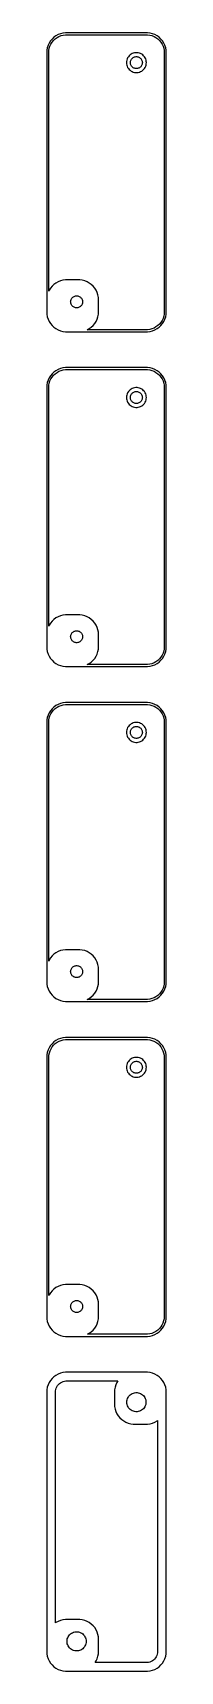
# Model space of a CAD drawing. Header units: metres. Extents: x -15 to 15, y 383 to 793.
import ezdxf

# ---------------------------------------------------------------- set-up
doc = ezdxf.new("R2010")
doc.units = ezdxf.units.M

msp = doc.modelspace()

# ---------------------------------------------------------------- linework, layer by layer
for p, q in [((-11.5451, 793.255), (-12.1289, 793.024)), ((-10.9369, 793.411), (-11.5451, 793.255)), ((-10.3139, 793.49), (-10.9369, 793.411)), ((10.3139, 793.49), (-10.3139, 793.49)), ((10.9369, 793.411), (10.3139, 793.49)), ((11.5451, 793.255), (10.9369, 793.411)), ((12.1289, 793.024), (11.5451, 793.255)), ((-14.9606, 789.127), (-15, 788.5)), ((-14.8429, 789.743), (-14.9606, 789.127)), ((-14.6489, 790.341), (-14.8429, 789.743)), ((-14.3815, 790.909), (-14.6489, 790.341)), ((-14.4645, 789.064), (-14.3586, 789.619)), ((-14.0451, 791.439), (-14.3815, 790.909)), ((-14.3586, 789.619), (-14.184, 790.157)), ((-14.184, 790.157), (-13.9434, 790.668)), ((-13.6448, 791.923), (-14.0451, 791.439)), ((-13.9434, 790.668), (-13.6406, 791.145)), ((-13.1871, 792.353), (-13.6448, 791.923)), ((-13.6406, 791.145), (-13.2803, 791.58)), ((-13.2803, 791.58), (-12.8684, 791.967)), ((-12.6791, 792.722), (-13.1871, 792.353)), ((-12.8684, 791.967), (-12.4112, 792.299)), ((-12.1289, 793.024), (-12.6791, 792.722)), ((-12.4112, 792.299), (-11.916, 792.572)), ((-11.916, 792.572), (-11.3906, 792.78)), ((-11.3906, 792.78), (-10.8432, 792.92)), ((-10.8432, 792.92), (-10.2825, 792.991)), ((-10.2825, 792.991), (10.2825, 792.991)), ((10.2825, 792.991), (10.8432, 792.92)), ((10.8432, 792.92), (11.3906, 792.78)), ((11.3906, 792.78), (11.916, 792.572)), ((11.916, 792.572), (12.4112, 792.299)), ((12.6791, 792.722), (12.1289, 793.024)), ((12.4112, 792.299), (12.8684, 791.967)), ((13.1871, 792.353), (12.6791, 792.722)), ((12.8684, 791.967), (13.2803, 791.58)), ((13.6448, 791.923), (13.1871, 792.353)), ((13.2803, 791.58), (13.6406, 791.145)), ((13.6406, 791.145), (13.9434, 790.668)), ((14.0451, 791.439), (13.6448, 791.923)), ((13.9434, 790.668), (14.184, 790.157)), ((14.3815, 790.909), (14.0451, 791.439)), ((14.184, 790.157), (14.3586, 789.619)), ((14.3586, 789.619), (14.4645, 789.064)), ((14.6489, 790.341), (14.3815, 790.909)), ((14.8429, 789.743), (14.6489, 790.341)), ((14.9606, 789.127), (14.8429, 789.743)), ((15, 788.5), (14.9606, 789.127)), ((-15, 788.5), (-15, 723.5)), ((-14.5, 788.5), (-14.4645, 789.064)), ((-14.5, 728.657), (-14.5, 788.5)), ((5.0197, 786.313), (5, 786)), ((5, 786), (5.0197, 785.687)), ((5.07854, 786.622), (5.0197, 786.313)), ((5.0197, 785.687), (5.07854, 785.378)), ((5.17555, 786.92), (5.07854, 786.622)), ((5.07854, 785.378), (5.17555, 785.08)), ((5.30922, 787.204), (5.17555, 786.92)), ((5.17555, 785.08), (5.30922, 784.796)), ((5.47745, 787.469), (5.30922, 787.204)), ((5.67757, 787.711), (5.47745, 787.469)), ((5.90643, 787.926), (5.67757, 787.711)), ((6.16043, 788.111), (5.90643, 787.926)), ((6, 786), (6.01183, 786.188)), ((6.01183, 785.812), (6, 786)), ((6.01183, 786.188), (6.04712, 786.373)), ((6.04712, 785.627), (6.01183, 785.812)), ((6.04712, 786.373), (6.10533, 786.552)), ((6.10533, 785.448), (6.04712, 785.627)), ((6.10533, 786.552), (6.18553, 786.723)), ((6.18553, 785.277), (6.10533, 785.448)), ((6.43555, 788.262), (6.16043, 788.111)), ((6.18553, 786.723), (6.28647, 786.882)), ((6.28647, 785.118), (6.18553, 785.277)), ((6.28647, 786.882), (6.40654, 787.027)), ((6.40654, 784.973), (6.28647, 785.118)), ((6.40654, 787.027), (6.54385, 787.156)), ((6.54385, 784.844), (6.40654, 784.973)), ((6.72745, 788.378), (6.43555, 788.262)), ((6.54385, 787.156), (6.69626, 787.266)), ((6.69626, 787.266), (6.86133, 787.357)), ((7.03154, 788.456), (6.72745, 788.378)), ((6.86133, 787.357), (7.03647, 787.427)), ((7.34302, 788.495), (7.03154, 788.456)), ((7.03647, 787.427), (7.21892, 787.473)), ((7.21892, 787.473), (7.40581, 787.497)), ((7.65697, 788.495), (7.34302, 788.495)), ((7.40581, 787.497), (7.59418, 787.497)), ((7.59418, 787.497), (7.78107, 787.473)), ((7.96844, 788.456), (7.65697, 788.495)), ((7.78107, 787.473), (7.96352, 787.427)), ((7.96352, 787.427), (8.13866, 787.357)), ((8.27254, 788.378), (7.96844, 788.456)), ((8.13866, 787.357), (8.30373, 787.266)), ((8.56444, 788.262), (8.27254, 788.378)), ((8.30373, 787.266), (8.45613, 787.156)), ((8.45613, 787.156), (8.59344, 787.027)), ((8.59344, 784.973), (8.45613, 784.844)), ((8.83955, 788.111), (8.56444, 788.262)), ((8.59344, 787.027), (8.71352, 786.882)), ((8.71352, 785.118), (8.59344, 784.973)), ((8.71352, 786.882), (8.81445, 786.723)), ((8.81445, 785.277), (8.71352, 785.118)), ((8.81445, 786.723), (8.89465, 786.552)), ((8.89465, 785.448), (8.81445, 785.277)), ((9.09355, 787.926), (8.83955, 788.111)), ((8.89465, 786.552), (8.95287, 786.373)), ((8.95287, 785.627), (8.89465, 785.448)), ((8.95287, 786.373), (8.98816, 786.188)), ((8.98816, 785.812), (8.95287, 785.627)), ((8.98816, 786.188), (9, 786)), ((9, 786), (8.98816, 785.812)), ((9.32242, 787.711), (9.09355, 787.926)), ((9.52254, 787.469), (9.32242, 787.711)), ((9.69077, 787.204), (9.52254, 787.469)), ((9.82443, 786.92), (9.69077, 787.204)), ((9.69077, 784.796), (9.82443, 785.08)), ((9.92145, 786.622), (9.82443, 786.92)), ((9.82443, 785.08), (9.92145, 785.378)), ((9.98029, 786.313), (9.92145, 786.622)), ((9.92145, 785.378), (9.98029, 785.687)), ((10, 786), (9.98029, 786.313)), ((9.98029, 785.687), (10, 786)), ((14.4645, 789.064), (14.5, 788.5)), ((14.5, 788.5), (14.5, 723.5)), ((15, 723.5), (15, 788.5)), ((5.30922, 784.796), (5.47745, 784.531)), ((5.47745, 784.531), (5.67757, 784.289)), ((5.67757, 784.289), (5.90643, 784.074)), ((5.90643, 784.074), (6.16043, 783.889)), ((6.16043, 783.889), (6.43555, 783.738)), ((6.43555, 783.738), (6.72745, 783.622)), ((6.69626, 784.734), (6.54385, 784.844)), ((6.86133, 784.643), (6.69626, 784.734)), ((6.72745, 783.622), (7.03154, 783.544)), ((7.03647, 784.573), (6.86133, 784.643)), ((7.03154, 783.544), (7.34302, 783.505)), ((7.21892, 784.527), (7.03647, 784.573)), ((7.40581, 784.503), (7.21892, 784.527)), ((7.34302, 783.505), (7.65697, 783.505)), ((7.59418, 784.503), (7.40581, 784.503)), ((7.78107, 784.527), (7.59418, 784.503)), ((7.65697, 783.505), (7.96844, 783.544)), ((7.96352, 784.573), (7.78107, 784.527)), ((8.13866, 784.643), (7.96352, 784.573)), ((7.96844, 783.544), (8.27254, 783.622)), ((8.30373, 784.734), (8.13866, 784.643)), ((8.27254, 783.622), (8.56444, 783.738)), ((8.45613, 784.844), (8.30373, 784.734)), ((8.56444, 783.738), (8.83955, 783.889)), ((8.83955, 783.889), (9.09355, 784.074)), ((9.09355, 784.074), (9.32242, 784.289)), ((9.32242, 784.289), (9.52254, 784.531)), ((9.52254, 784.531), (9.69077, 784.796)), ((-14.3815, 728.909), (-14.5, 728.657)), ((-14.0451, 729.439), (-14.3815, 728.909)), ((-13.6448, 729.923), (-14.0451, 729.439)), ((-13.1871, 730.353), (-13.6448, 729.923)), ((-12.6791, 730.722), (-13.1871, 730.353)), ((-12.1289, 731.024), (-12.6791, 730.722)), ((-11.5451, 731.255), (-12.1289, 731.024)), ((-10.9369, 731.411), (-11.5451, 731.255)), ((-10.3139, 731.49), (-10.9369, 731.411)), ((-6.68604, 731.49), (-10.3139, 731.49)), ((-7.96352, 727.427), (-7.78107, 727.473)), ((-7.78107, 727.473), (-7.59418, 727.497)), ((-7.59418, 727.497), (-7.40581, 727.497)), ((-7.40581, 727.497), (-7.21892, 727.473)), ((-7.21892, 727.473), (-7.03647, 727.427)), ((-6.06308, 731.411), (-6.68604, 731.49)), ((-5.45491, 731.255), (-6.06308, 731.411)), ((-4.87109, 731.024), (-5.45491, 731.255)), ((-4.32086, 730.722), (-4.87109, 731.024)), ((-3.81287, 730.353), (-4.32086, 730.722)), ((-3.35515, 729.923), (-3.81287, 730.353)), ((-2.95491, 729.439), (-3.35515, 729.923)), ((-2.61845, 728.909), (-2.95491, 729.439)), ((-2.3511, 728.341), (-2.61845, 728.909)), ((-2.15707, 727.743), (-2.3511, 728.341)), ((-2.03941, 727.127), (-2.15707, 727.743)), ((-15, 723.5), (-14.9606, 722.873)), ((-9, 726), (-8.98816, 726.188)), ((-8.98816, 725.812), (-9, 726)), ((-8.98816, 726.188), (-8.95287, 726.373)), ((-8.95287, 725.627), (-8.98816, 725.812)), ((-8.95287, 726.373), (-8.89465, 726.552)), ((-8.89465, 725.448), (-8.95287, 725.627)), ((-8.89465, 726.552), (-8.81445, 726.723)), ((-8.81445, 725.277), (-8.89465, 725.448)), ((-8.81445, 726.723), (-8.71352, 726.882)), ((-8.71352, 725.118), (-8.81445, 725.277)), ((-8.71352, 726.882), (-8.59344, 727.027)), ((-8.59344, 724.973), (-8.71352, 725.118)), ((-8.59344, 727.027), (-8.45613, 727.156)), ((-8.45613, 724.844), (-8.59344, 724.973)), ((-8.45613, 727.156), (-8.30373, 727.266)), ((-8.30373, 724.734), (-8.45613, 724.844)), ((-8.30373, 727.266), (-8.13866, 727.357)), ((-8.13866, 724.643), (-8.30373, 724.734)), ((-8.13866, 727.357), (-7.96352, 727.427)), ((-7.96352, 724.573), (-8.13866, 724.643)), ((-7.78107, 724.527), (-7.96352, 724.573)), ((-7.59418, 724.503), (-7.78107, 724.527)), ((-7.40581, 724.503), (-7.59418, 724.503)), ((-7.21892, 724.527), (-7.40581, 724.503)), ((-7.03647, 724.573), (-7.21892, 724.527)), ((-7.03647, 727.427), (-6.86133, 727.357)), ((-6.86133, 724.643), (-7.03647, 724.573)), ((-6.86133, 727.357), (-6.69626, 727.266)), ((-6.69626, 724.734), (-6.86133, 724.643)), ((-6.69626, 727.266), (-6.54385, 727.156)), ((-6.54385, 724.844), (-6.69626, 724.734)), ((-6.54385, 727.156), (-6.40654, 727.027)), ((-6.40654, 724.973), (-6.54385, 724.844)), ((-6.40654, 727.027), (-6.28647, 726.882)), ((-6.28647, 725.118), (-6.40654, 724.973)), ((-6.28647, 726.882), (-6.18553, 726.723)), ((-6.18553, 725.277), (-6.28647, 725.118)), ((-6.18553, 726.723), (-6.10533, 726.552)), ((-6.10533, 725.448), (-6.18553, 725.277)), ((-6.10533, 726.552), (-6.04712, 726.373)), ((-6.04712, 725.627), (-6.10533, 725.448)), ((-6.04712, 726.373), (-6.01183, 726.188)), ((-6.01183, 725.812), (-6.04712, 725.627)), ((-6.01183, 726.188), (-6, 726)), ((-6, 726), (-6.01183, 725.812)), ((-2, 726.5), (-2.03941, 727.127)), ((-2.03941, 722.873), (-2, 723.5)), ((-2, 723.5), (-2, 726.5)), ((14.5, 723.5), (14.4645, 722.936)), ((14.9606, 722.873), (15, 723.5)), ((-14.9606, 722.873), (-14.8429, 722.257)), ((-14.8429, 722.257), (-14.6489, 721.659)), ((-14.6489, 721.659), (-14.3815, 721.091)), ((-14.3815, 721.091), (-14.0451, 720.561)), ((-14.0451, 720.561), (-13.6448, 720.077)), ((-13.6448, 720.077), (-13.1871, 719.647)), ((-13.1871, 719.647), (-12.6791, 719.278)), ((-12.6791, 719.278), (-12.1289, 718.976)), ((-4.81104, 719.009), (-4.32086, 719.278)), ((-4.32086, 719.278), (-3.81287, 719.647)), ((-3.81287, 719.647), (-3.35515, 720.077)), ((-3.35515, 720.077), (-2.95491, 720.561)), ((-2.95491, 720.561), (-2.61845, 721.091)), ((-2.61845, 721.091), (-2.3511, 721.659)), ((-2.3511, 721.659), (-2.15707, 722.257)), ((-2.15707, 722.257), (-2.03941, 722.873)), ((11.3906, 719.22), (10.8432, 719.08)), ((11.916, 719.428), (11.3906, 719.22)), ((12.4112, 719.701), (11.916, 719.428)), ((12.1289, 718.976), (12.6791, 719.278)), ((12.8684, 720.033), (12.4112, 719.701)), ((12.6791, 719.278), (13.1871, 719.647)), ((13.2803, 720.42), (12.8684, 720.033)), ((13.1871, 719.647), (13.6448, 720.077)), ((13.6406, 720.855), (13.2803, 720.42)), ((13.9434, 721.332), (13.6406, 720.855)), ((13.6448, 720.077), (14.0451, 720.561)), ((14.184, 721.843), (13.9434, 721.332)), ((14.0451, 720.561), (14.3815, 721.091)), ((14.3586, 722.381), (14.184, 721.843)), ((14.4645, 722.936), (14.3586, 722.381)), ((14.3815, 721.091), (14.6489, 721.659)), ((14.6489, 721.659), (14.8429, 722.257)), ((14.8429, 722.257), (14.9606, 722.873)), ((-12.1289, 718.976), (-11.5451, 718.745)), ((-11.5451, 718.745), (-10.9369, 718.589)), ((-10.9369, 718.589), (-10.3139, 718.51)), ((-10.3139, 718.51), (10.3139, 718.51)), ((10.2825, 719.009), (-4.81104, 719.009)), ((10.8432, 719.08), (10.2825, 719.009)), ((10.3139, 718.51), (10.9369, 718.589)), ((10.9369, 718.589), (11.5451, 718.745)), ((11.5451, 718.745), (12.1289, 718.976)), ((-14.3815, 706.909), (-14.6489, 706.341)), ((-14.0451, 707.439), (-14.3815, 706.909)), ((-13.6448, 707.923), (-14.0451, 707.439)), ((-13.9434, 706.668), (-13.6406, 707.145)), ((-13.1871, 708.353), (-13.6448, 707.923)), ((-13.6406, 707.145), (-13.2803, 707.58)), ((-13.2803, 707.58), (-12.8684, 707.967)), ((-12.6791, 708.722), (-13.1871, 708.353)), ((-12.8684, 707.967), (-12.4112, 708.299)), ((-12.1289, 709.024), (-12.6791, 708.722)), ((-12.4112, 708.299), (-11.916, 708.572)), ((-11.5451, 709.255), (-12.1289, 709.024)), ((-11.916, 708.572), (-11.3906, 708.78)), ((-10.9369, 709.411), (-11.5451, 709.255)), ((-11.3906, 708.78), (-10.8432, 708.92)), ((-10.3139, 709.49), (-10.9369, 709.411)), ((-10.8432, 708.92), (-10.2825, 708.991)), ((10.3139, 709.49), (-10.3139, 709.49)), ((-10.2825, 708.991), (10.2825, 708.991)), ((10.2825, 708.991), (10.8432, 708.92)), ((10.9369, 709.411), (10.3139, 709.49)), ((10.8432, 708.92), (11.3906, 708.78)), ((11.5451, 709.255), (10.9369, 709.411)), ((11.3906, 708.78), (11.916, 708.572)), ((12.1289, 709.024), (11.5451, 709.255)), ((11.916, 708.572), (12.4112, 708.299)), ((12.6791, 708.722), (12.1289, 709.024)), ((12.4112, 708.299), (12.8684, 707.967)), ((13.1871, 708.353), (12.6791, 708.722)), ((12.8684, 707.967), (13.2803, 707.58)), ((13.6448, 707.923), (13.1871, 708.353)), ((13.2803, 707.58), (13.6406, 707.145)), ((13.6406, 707.145), (13.9434, 706.668)), ((14.0451, 707.439), (13.6448, 707.923)), ((14.3815, 706.909), (14.0451, 707.439)), ((14.6489, 706.341), (14.3815, 706.909)), ((-14.9606, 705.127), (-15, 704.5)), ((-15, 704.5), (-15, 639.5)), ((-14.8429, 705.743), (-14.9606, 705.127)), ((-14.6489, 706.341), (-14.8429, 705.743)), ((-14.5, 704.5), (-14.4645, 705.064)), ((-14.5, 644.657), (-14.5, 704.5)), ((-14.4645, 705.064), (-14.3586, 705.619)), ((-14.3586, 705.619), (-14.184, 706.157)), ((-14.184, 706.157), (-13.9434, 706.668)), ((5.17555, 702.92), (5.07854, 702.622)), ((5.30922, 703.204), (5.17555, 702.92)), ((5.47745, 703.469), (5.30922, 703.204)), ((5.67757, 703.711), (5.47745, 703.469)), ((5.90643, 703.926), (5.67757, 703.711)), ((6.16043, 704.111), (5.90643, 703.926)), ((6.43555, 704.262), (6.16043, 704.111)), ((6.18553, 702.723), (6.28647, 702.882)), ((6.28647, 702.882), (6.40654, 703.027)), ((6.40654, 703.027), (6.54385, 703.156)), ((6.72745, 704.378), (6.43555, 704.262)), ((6.54385, 703.156), (6.69626, 703.266)), ((6.69626, 703.266), (6.86133, 703.357)), ((7.03154, 704.456), (6.72745, 704.378)), ((6.86133, 703.357), (7.03647, 703.427)), ((7.34302, 704.495), (7.03154, 704.456)), ((7.03647, 703.427), (7.21892, 703.473)), ((7.21892, 703.473), (7.40581, 703.497)), ((7.65697, 704.495), (7.34302, 704.495)), ((7.40581, 703.497), (7.59418, 703.497)), ((7.59418, 703.497), (7.78107, 703.473)), ((7.96844, 704.456), (7.65697, 704.495)), ((7.78107, 703.473), (7.96352, 703.427)), ((7.96352, 703.427), (8.13866, 703.357)), ((8.27254, 704.378), (7.96844, 704.456)), ((8.13866, 703.357), (8.30373, 703.266)), ((8.56444, 704.262), (8.27254, 704.378)), ((8.30373, 703.266), (8.45613, 703.156)), ((8.45613, 703.156), (8.59344, 703.027)), ((8.83955, 704.111), (8.56444, 704.262)), ((8.59344, 703.027), (8.71352, 702.882)), ((8.71352, 702.882), (8.81445, 702.723)), ((9.09355, 703.926), (8.83955, 704.111)), ((9.32242, 703.711), (9.09355, 703.926)), ((9.52254, 703.469), (9.32242, 703.711)), ((9.69077, 703.204), (9.52254, 703.469)), ((9.82443, 702.92), (9.69077, 703.204)), ((9.92145, 702.622), (9.82443, 702.92)), ((13.9434, 706.668), (14.184, 706.157)), ((14.184, 706.157), (14.3586, 705.619)), ((14.3586, 705.619), (14.4645, 705.064)), ((14.4645, 705.064), (14.5, 704.5)), ((14.5, 704.5), (14.5, 639.5)), ((14.8429, 705.743), (14.6489, 706.341)), ((14.9606, 705.127), (14.8429, 705.743)), ((15, 704.5), (14.9606, 705.127)), ((15, 639.5), (15, 704.5)), ((5.0197, 702.313), (5, 702)), ((5, 702), (5.0197, 701.687)), ((5.07854, 702.622), (5.0197, 702.313)), ((5.0197, 701.687), (5.07854, 701.378)), ((5.07854, 701.378), (5.17555, 701.08)), ((5.17555, 701.08), (5.30922, 700.796)), ((5.30922, 700.796), (5.47745, 700.531)), ((5.47745, 700.531), (5.67757, 700.289)), ((5.67757, 700.289), (5.90643, 700.074)), ((5.90643, 700.074), (6.16043, 699.889)), ((6, 702), (6.01183, 702.188)), ((6.01183, 701.812), (6, 702)), ((6.01183, 702.188), (6.04712, 702.373)), ((6.04712, 701.627), (6.01183, 701.812)), ((6.04712, 702.373), (6.10533, 702.552)), ((6.10533, 701.448), (6.04712, 701.627)), ((6.10533, 702.552), (6.18553, 702.723)), ((6.18553, 701.277), (6.10533, 701.448)), ((6.16043, 699.889), (6.43555, 699.738)), ((6.28647, 701.118), (6.18553, 701.277)), ((6.40654, 700.973), (6.28647, 701.118)), ((6.54385, 700.844), (6.40654, 700.973)), ((6.43555, 699.738), (6.72745, 699.622)), ((6.69626, 700.734), (6.54385, 700.844)), ((6.86133, 700.643), (6.69626, 700.734)), ((6.72745, 699.622), (7.03154, 699.544)), ((7.03647, 700.573), (6.86133, 700.643)), ((7.03154, 699.544), (7.34302, 699.505)), ((7.21892, 700.527), (7.03647, 700.573)), ((7.40581, 700.503), (7.21892, 700.527)), ((7.34302, 699.505), (7.65697, 699.505)), ((7.59418, 700.503), (7.40581, 700.503)), ((7.78107, 700.527), (7.59418, 700.503)), ((7.65697, 699.505), (7.96844, 699.544)), ((7.96352, 700.573), (7.78107, 700.527)), ((8.13866, 700.643), (7.96352, 700.573)), ((7.96844, 699.544), (8.27254, 699.622)), ((8.30373, 700.734), (8.13866, 700.643)), ((8.27254, 699.622), (8.56444, 699.738)), ((8.45613, 700.844), (8.30373, 700.734)), ((8.59344, 700.973), (8.45613, 700.844)), ((8.56444, 699.738), (8.83955, 699.889)), ((8.71352, 701.118), (8.59344, 700.973)), ((8.81445, 701.277), (8.71352, 701.118)), ((8.81445, 702.723), (8.89465, 702.552)), ((8.89465, 701.448), (8.81445, 701.277)), ((8.83955, 699.889), (9.09355, 700.074)), ((8.89465, 702.552), (8.95287, 702.373)), ((8.95287, 701.627), (8.89465, 701.448)), ((8.95287, 702.373), (8.98816, 702.188)), ((8.98816, 701.812), (8.95287, 701.627)), ((8.98816, 702.188), (9, 702)), ((9, 702), (8.98816, 701.812)), ((9.09355, 700.074), (9.32242, 700.289)), ((9.32242, 700.289), (9.52254, 700.531)), ((9.52254, 700.531), (9.69077, 700.796)), ((9.69077, 700.796), (9.82443, 701.08)), ((9.82443, 701.08), (9.92145, 701.378)), ((9.98029, 702.313), (9.92145, 702.622)), ((9.92145, 701.378), (9.98029, 701.687)), ((10, 702), (9.98029, 702.313)), ((9.98029, 701.687), (10, 702)), ((-14.0451, 645.439), (-14.3815, 644.909)), ((-13.6448, 645.923), (-14.0451, 645.439)), ((-13.1871, 646.353), (-13.6448, 645.923)), ((-12.6791, 646.722), (-13.1871, 646.353)), ((-12.1289, 647.024), (-12.6791, 646.722)), ((-11.5451, 647.255), (-12.1289, 647.024)), ((-10.9369, 647.411), (-11.5451, 647.255)), ((-10.3139, 647.49), (-10.9369, 647.411)), ((-6.68604, 647.49), (-10.3139, 647.49)), ((-6.06308, 647.411), (-6.68604, 647.49)), ((-5.45491, 647.255), (-6.06308, 647.411)), ((-4.87109, 647.024), (-5.45491, 647.255)), ((-4.32086, 646.722), (-4.87109, 647.024)), ((-3.81287, 646.353), (-4.32086, 646.722)), ((-3.35515, 645.923), (-3.81287, 646.353)), ((-2.95491, 645.439), (-3.35515, 645.923)), ((-2.61845, 644.909), (-2.95491, 645.439)), ((-14.3815, 644.909), (-14.5, 644.657)), ((-9, 642), (-8.98816, 642.188)), ((-8.98816, 641.812), (-9, 642)), ((-8.98816, 642.188), (-8.95287, 642.373)), ((-8.95287, 641.627), (-8.98816, 641.812)), ((-8.95287, 642.373), (-8.89465, 642.552)), ((-8.89465, 641.448), (-8.95287, 641.627)), ((-8.89465, 642.552), (-8.81445, 642.723)), ((-8.81445, 641.277), (-8.89465, 641.448)), ((-8.81445, 642.723), (-8.71352, 642.882)), ((-8.71352, 641.118), (-8.81445, 641.277)), ((-8.71352, 642.882), (-8.59344, 643.027)), ((-8.59344, 643.027), (-8.45613, 643.156)), ((-8.45613, 643.156), (-8.30373, 643.266)), ((-8.30373, 643.266), (-8.13866, 643.357)), ((-8.13866, 643.357), (-7.96352, 643.427)), ((-7.96352, 643.427), (-7.78107, 643.473)), ((-7.78107, 643.473), (-7.59418, 643.497)), ((-7.59418, 643.497), (-7.40581, 643.497)), ((-7.40581, 643.497), (-7.21892, 643.473)), ((-7.21892, 643.473), (-7.03647, 643.427)), ((-7.03647, 643.427), (-6.86133, 643.357)), ((-6.86133, 643.357), (-6.69626, 643.266)), ((-6.69626, 643.266), (-6.54385, 643.156)), ((-6.54385, 643.156), (-6.40654, 643.027)), ((-6.40654, 643.027), (-6.28647, 642.882)), ((-6.28647, 642.882), (-6.18553, 642.723)), ((-6.18553, 641.277), (-6.28647, 641.118)), ((-6.18553, 642.723), (-6.10533, 642.552)), ((-6.10533, 641.448), (-6.18553, 641.277)), ((-6.10533, 642.552), (-6.04712, 642.373)), ((-6.04712, 641.627), (-6.10533, 641.448)), ((-6.04712, 642.373), (-6.01183, 642.188)), ((-6.01183, 641.812), (-6.04712, 641.627)), ((-6.01183, 642.188), (-6, 642)), ((-6, 642), (-6.01183, 641.812)), ((-2.3511, 644.341), (-2.61845, 644.909)), ((-2.15707, 643.743), (-2.3511, 644.341)), ((-2.03941, 643.127), (-2.15707, 643.743)), ((-2, 642.5), (-2.03941, 643.127)), ((-2, 639.5), (-2, 642.5)), ((-15, 639.5), (-14.9606, 638.873)), ((-14.9606, 638.873), (-14.8429, 638.257)), ((-14.8429, 638.257), (-14.6489, 637.659)), ((-14.6489, 637.659), (-14.3815, 637.091)), ((-14.3815, 637.091), (-14.0451, 636.561)), ((-8.59344, 640.973), (-8.71352, 641.118)), ((-8.45613, 640.844), (-8.59344, 640.973)), ((-8.30373, 640.734), (-8.45613, 640.844)), ((-8.13866, 640.643), (-8.30373, 640.734)), ((-7.96352, 640.573), (-8.13866, 640.643)), ((-7.78107, 640.527), (-7.96352, 640.573)), ((-7.59418, 640.503), (-7.78107, 640.527)), ((-7.40581, 640.503), (-7.59418, 640.503)), ((-7.21892, 640.527), (-7.40581, 640.503)), ((-7.03647, 640.573), (-7.21892, 640.527)), ((-6.86133, 640.643), (-7.03647, 640.573)), ((-6.69626, 640.734), (-6.86133, 640.643)), ((-6.54385, 640.844), (-6.69626, 640.734)), ((-6.40654, 640.973), (-6.54385, 640.844)), ((-6.28647, 641.118), (-6.40654, 640.973)), ((-2.95491, 636.561), (-2.61845, 637.091)), ((-2.61845, 637.091), (-2.3511, 637.659)), ((-2.3511, 637.659), (-2.15707, 638.257)), ((-2.15707, 638.257), (-2.03941, 638.873)), ((-2.03941, 638.873), (-2, 639.5)), ((13.9434, 637.332), (13.6406, 636.855)), ((14.184, 637.843), (13.9434, 637.332)), ((14.0451, 636.561), (14.3815, 637.091)), ((14.3586, 638.381), (14.184, 637.843)), ((14.4645, 638.936), (14.3586, 638.381)), ((14.3815, 637.091), (14.6489, 637.659)), ((14.5, 639.5), (14.4645, 638.936)), ((14.6489, 637.659), (14.8429, 638.257)), ((14.8429, 638.257), (14.9606, 638.873)), ((14.9606, 638.873), (15, 639.5)), ((-14.0451, 636.561), (-13.6448, 636.077)), ((-13.6448, 636.077), (-13.1871, 635.647)), ((-13.1871, 635.647), (-12.6791, 635.278)), ((-12.6791, 635.278), (-12.1289, 634.976)), ((-12.1289, 634.976), (-11.5451, 634.745)), ((-11.5451, 634.745), (-10.9369, 634.589)), ((-10.9369, 634.589), (-10.3139, 634.51)), ((-10.3139, 634.51), (10.3139, 634.51)), ((-4.81104, 635.009), (-4.32086, 635.278)), ((10.2825, 635.009), (-4.81104, 635.009)), ((-4.32086, 635.278), (-3.81287, 635.647)), ((-3.81287, 635.647), (-3.35515, 636.077)), ((-3.35515, 636.077), (-2.95491, 636.561)), ((10.8432, 635.08), (10.2825, 635.009)), ((10.3139, 634.51), (10.9369, 634.589)), ((11.3906, 635.22), (10.8432, 635.08)), ((10.9369, 634.589), (11.5451, 634.745)), ((11.916, 635.428), (11.3906, 635.22)), ((11.5451, 634.745), (12.1289, 634.976)), ((12.4112, 635.701), (11.916, 635.428)), ((12.1289, 634.976), (12.6791, 635.278)), ((12.8684, 636.033), (12.4112, 635.701)), ((12.6791, 635.278), (13.1871, 635.647)), ((13.2803, 636.42), (12.8684, 636.033)), ((13.1871, 635.647), (13.6448, 636.077)), ((13.6406, 636.855), (13.2803, 636.42)), ((13.6448, 636.077), (14.0451, 636.561)), ((-12.6791, 624.722), (-13.1871, 624.353)), ((-12.1289, 625.024), (-12.6791, 624.722)), ((-11.5451, 625.255), (-12.1289, 625.024)), ((-11.916, 624.572), (-11.3906, 624.78)), ((-10.9369, 625.411), (-11.5451, 625.255)), ((-11.3906, 624.78), (-10.8432, 624.92)), ((-10.3139, 625.49), (-10.9369, 625.411)), ((-10.8432, 624.92), (-10.2825, 624.991)), ((10.3139, 625.49), (-10.3139, 625.49)), ((-10.2825, 624.991), (10.2825, 624.991)), ((10.2825, 624.991), (10.8432, 624.92)), ((10.9369, 625.411), (10.3139, 625.49)), ((10.8432, 624.92), (11.3906, 624.78)), ((11.5451, 625.255), (10.9369, 625.411)), ((11.3906, 624.78), (11.916, 624.572)), ((12.1289, 625.024), (11.5451, 625.255)), ((12.6791, 624.722), (12.1289, 625.024)), ((13.1871, 624.353), (12.6791, 624.722)), ((-14.9606, 621.127), (-15, 620.5)), ((-14.8429, 621.743), (-14.9606, 621.127)), ((-14.6489, 622.341), (-14.8429, 621.743)), ((-14.3815, 622.909), (-14.6489, 622.341)), ((-14.5, 620.5), (-14.4645, 621.064)), ((-14.4645, 621.064), (-14.3586, 621.619)), ((-14.0451, 623.439), (-14.3815, 622.909)), ((-14.3586, 621.619), (-14.184, 622.157)), ((-14.184, 622.157), (-13.9434, 622.668)), ((-13.6448, 623.923), (-14.0451, 623.439)), ((-13.9434, 622.668), (-13.6406, 623.145)), ((-13.1871, 624.353), (-13.6448, 623.923)), ((-13.6406, 623.145), (-13.2803, 623.58)), ((-13.2803, 623.58), (-12.8684, 623.967)), ((-12.8684, 623.967), (-12.4112, 624.299)), ((-12.4112, 624.299), (-11.916, 624.572)), ((11.916, 624.572), (12.4112, 624.299)), ((12.4112, 624.299), (12.8684, 623.967)), ((12.8684, 623.967), (13.2803, 623.58)), ((13.6448, 623.923), (13.1871, 624.353)), ((13.2803, 623.58), (13.6406, 623.145)), ((13.6406, 623.145), (13.9434, 622.668)), ((14.0451, 623.439), (13.6448, 623.923)), ((13.9434, 622.668), (14.184, 622.157)), ((14.3815, 622.909), (14.0451, 623.439)), ((14.184, 622.157), (14.3586, 621.619)), ((14.3586, 621.619), (14.4645, 621.064)), ((14.6489, 622.341), (14.3815, 622.909)), ((14.4645, 621.064), (14.5, 620.5)), ((14.8429, 621.743), (14.6489, 622.341)), ((14.9606, 621.127), (14.8429, 621.743)), ((15, 620.5), (14.9606, 621.127)), ((-15, 620.5), (-15, 555.5)), ((-14.5, 560.657), (-14.5, 620.5)), ((5.0197, 618.313), (5, 618)), ((5, 618), (5.0197, 617.687)), ((5.07854, 618.622), (5.0197, 618.313)), ((5.0197, 617.687), (5.07854, 617.378)), ((5.17555, 618.92), (5.07854, 618.622)), ((5.07854, 617.378), (5.17555, 617.08)), ((5.30922, 619.204), (5.17555, 618.92)), ((5.17555, 617.08), (5.30922, 616.796)), ((5.47745, 619.469), (5.30922, 619.204)), ((5.30922, 616.796), (5.47745, 616.531)), ((5.67757, 619.711), (5.47745, 619.469)), ((5.47745, 616.531), (5.67757, 616.289)), ((5.90643, 619.926), (5.67757, 619.711)), ((6.16043, 620.111), (5.90643, 619.926)), ((6, 618), (6.01183, 618.188)), ((6.01183, 617.812), (6, 618)), ((6.01183, 618.188), (6.04712, 618.373)), ((6.04712, 617.627), (6.01183, 617.812)), ((6.04712, 618.373), (6.10533, 618.552)), ((6.10533, 617.448), (6.04712, 617.627)), ((6.10533, 618.552), (6.18553, 618.723)), ((6.18553, 617.277), (6.10533, 617.448)), ((6.43555, 620.262), (6.16043, 620.111)), ((6.18553, 618.723), (6.28647, 618.882)), ((6.28647, 617.118), (6.18553, 617.277)), ((6.28647, 618.882), (6.40654, 619.027)), ((6.40654, 616.973), (6.28647, 617.118)), ((6.40654, 619.027), (6.54385, 619.156)), ((6.54385, 616.844), (6.40654, 616.973)), ((6.72745, 620.378), (6.43555, 620.262)), ((6.54385, 619.156), (6.69626, 619.266)), ((6.69626, 616.734), (6.54385, 616.844)), ((6.69626, 619.266), (6.86133, 619.357)), ((6.86133, 616.643), (6.69626, 616.734)), ((7.03154, 620.456), (6.72745, 620.378)), ((6.86133, 619.357), (7.03647, 619.427)), ((7.03647, 616.573), (6.86133, 616.643)), ((7.34302, 620.495), (7.03154, 620.456)), ((7.03647, 619.427), (7.21892, 619.473)), ((7.21892, 616.527), (7.03647, 616.573)), ((7.21892, 619.473), (7.40581, 619.497)), ((7.40581, 616.503), (7.21892, 616.527)), ((7.65697, 620.495), (7.34302, 620.495)), ((7.40581, 619.497), (7.59418, 619.497)), ((7.59418, 616.503), (7.40581, 616.503)), ((7.59418, 619.497), (7.78107, 619.473)), ((7.78107, 616.527), (7.59418, 616.503)), ((7.96844, 620.456), (7.65697, 620.495)), ((7.78107, 619.473), (7.96352, 619.427)), ((7.96352, 616.573), (7.78107, 616.527)), ((7.96352, 619.427), (8.13866, 619.357)), ((8.13866, 616.643), (7.96352, 616.573)), ((8.27254, 620.378), (7.96844, 620.456)), ((8.13866, 619.357), (8.30373, 619.266)), ((8.30373, 616.734), (8.13866, 616.643)), ((8.56444, 620.262), (8.27254, 620.378)), ((8.30373, 619.266), (8.45613, 619.156)), ((8.45613, 616.844), (8.30373, 616.734)), ((8.45613, 619.156), (8.59344, 619.027)), ((8.59344, 616.973), (8.45613, 616.844)), ((8.83955, 620.111), (8.56444, 620.262)), ((8.59344, 619.027), (8.71352, 618.882)), ((8.71352, 617.118), (8.59344, 616.973)), ((8.71352, 618.882), (8.81445, 618.723)), ((8.81445, 617.277), (8.71352, 617.118)), ((8.81445, 618.723), (8.89465, 618.552)), ((8.89465, 617.448), (8.81445, 617.277)), ((9.09355, 619.926), (8.83955, 620.111)), ((8.89465, 618.552), (8.95287, 618.373)), ((8.95287, 617.627), (8.89465, 617.448)), ((8.95287, 618.373), (8.98816, 618.188)), ((8.98816, 617.812), (8.95287, 617.627)), ((8.98816, 618.188), (9, 618)), ((9, 618), (8.98816, 617.812)), ((9.32242, 619.711), (9.09355, 619.926)), ((9.52254, 619.469), (9.32242, 619.711)), ((9.32242, 616.289), (9.52254, 616.531)), ((9.69077, 619.204), (9.52254, 619.469)), ((9.52254, 616.531), (9.69077, 616.796)), ((9.82443, 618.92), (9.69077, 619.204)), ((9.69077, 616.796), (9.82443, 617.08)), ((9.92145, 618.622), (9.82443, 618.92)), ((9.82443, 617.08), (9.92145, 617.378)), ((9.98029, 618.313), (9.92145, 618.622)), ((9.92145, 617.378), (9.98029, 617.687)), ((10, 618), (9.98029, 618.313)), ((9.98029, 617.687), (10, 618)), ((14.5, 620.5), (14.5, 555.5)), ((15, 555.5), (15, 620.5)), ((5.67757, 616.289), (5.90643, 616.074)), ((5.90643, 616.074), (6.16043, 615.889)), ((6.16043, 615.889), (6.43555, 615.738)), ((6.43555, 615.738), (6.72745, 615.622)), ((6.72745, 615.622), (7.03154, 615.544)), ((7.03154, 615.544), (7.34302, 615.505)), ((7.34302, 615.505), (7.65697, 615.505)), ((7.65697, 615.505), (7.96844, 615.544)), ((7.96844, 615.544), (8.27254, 615.622)), ((8.27254, 615.622), (8.56444, 615.738)), ((8.56444, 615.738), (8.83955, 615.889)), ((8.83955, 615.889), (9.09355, 616.074)), ((9.09355, 616.074), (9.32242, 616.289)), ((-11.5451, 563.255), (-12.1289, 563.024)), ((-10.9369, 563.411), (-11.5451, 563.255)), ((-10.3139, 563.49), (-10.9369, 563.411)), ((-6.68604, 563.49), (-10.3139, 563.49)), ((-6.06308, 563.411), (-6.68604, 563.49)), ((-5.45491, 563.255), (-6.06308, 563.411)), ((-4.87109, 563.024), (-5.45491, 563.255)), ((-14.3815, 560.909), (-14.5, 560.657)), ((-14.0451, 561.439), (-14.3815, 560.909)), ((-13.6448, 561.923), (-14.0451, 561.439)), ((-13.1871, 562.353), (-13.6448, 561.923)), ((-12.6791, 562.722), (-13.1871, 562.353)), ((-12.1289, 563.024), (-12.6791, 562.722)), ((-8.71352, 558.882), (-8.59344, 559.027)), ((-8.59344, 559.027), (-8.45613, 559.156)), ((-8.45613, 559.156), (-8.30373, 559.266)), ((-8.30373, 559.266), (-8.13866, 559.357)), ((-8.13866, 559.357), (-7.96352, 559.427)), ((-7.96352, 559.427), (-7.78107, 559.473)), ((-7.78107, 559.473), (-7.59418, 559.497)), ((-7.59418, 559.497), (-7.40581, 559.497)), ((-7.40581, 559.497), (-7.21892, 559.473)), ((-7.21892, 559.473), (-7.03647, 559.427)), ((-7.03647, 559.427), (-6.86133, 559.357)), ((-6.86133, 559.357), (-6.69626, 559.266)), ((-6.69626, 559.266), (-6.54385, 559.156)), ((-6.54385, 559.156), (-6.40654, 559.027)), ((-6.40654, 559.027), (-6.28647, 558.882)), ((-4.32086, 562.722), (-4.87109, 563.024)), ((-3.81287, 562.353), (-4.32086, 562.722)), ((-3.35515, 561.923), (-3.81287, 562.353)), ((-2.95491, 561.439), (-3.35515, 561.923)), ((-2.61845, 560.909), (-2.95491, 561.439)), ((-2.3511, 560.341), (-2.61845, 560.909)), ((-2.15707, 559.743), (-2.3511, 560.341)), ((-2.03941, 559.127), (-2.15707, 559.743)), ((-2, 558.5), (-2.03941, 559.127)), ((-15, 555.5), (-14.9606, 554.873)), ((-14.9606, 554.873), (-14.8429, 554.257)), ((-9, 558), (-8.98816, 558.188)), ((-8.98816, 557.812), (-9, 558)), ((-8.98816, 558.188), (-8.95287, 558.373)), ((-8.95287, 557.627), (-8.98816, 557.812)), ((-8.95287, 558.373), (-8.89465, 558.552)), ((-8.89465, 557.448), (-8.95287, 557.627)), ((-8.89465, 558.552), (-8.81445, 558.723)), ((-8.81445, 557.277), (-8.89465, 557.448)), ((-8.81445, 558.723), (-8.71352, 558.882)), ((-8.71352, 557.118), (-8.81445, 557.277)), ((-8.59344, 556.973), (-8.71352, 557.118)), ((-8.45613, 556.844), (-8.59344, 556.973)), ((-8.30373, 556.734), (-8.45613, 556.844)), ((-8.13866, 556.643), (-8.30373, 556.734)), ((-7.96352, 556.573), (-8.13866, 556.643)), ((-7.78107, 556.527), (-7.96352, 556.573)), ((-7.59418, 556.503), (-7.78107, 556.527)), ((-7.40581, 556.503), (-7.59418, 556.503)), ((-7.21892, 556.527), (-7.40581, 556.503)), ((-7.03647, 556.573), (-7.21892, 556.527)), ((-6.86133, 556.643), (-7.03647, 556.573)), ((-6.69626, 556.734), (-6.86133, 556.643)), ((-6.54385, 556.844), (-6.69626, 556.734)), ((-6.40654, 556.973), (-6.54385, 556.844)), ((-6.28647, 557.118), (-6.40654, 556.973)), ((-6.28647, 558.882), (-6.18553, 558.723)), ((-6.18553, 557.277), (-6.28647, 557.118)), ((-6.18553, 558.723), (-6.10533, 558.552)), ((-6.10533, 557.448), (-6.18553, 557.277)), ((-6.10533, 558.552), (-6.04712, 558.373)), ((-6.04712, 557.627), (-6.10533, 557.448)), ((-6.04712, 558.373), (-6.01183, 558.188)), ((-6.01183, 557.812), (-6.04712, 557.627)), ((-6.01183, 558.188), (-6, 558)), ((-6, 558), (-6.01183, 557.812)), ((-2.15707, 554.257), (-2.03941, 554.873)), ((-2.03941, 554.873), (-2, 555.5)), ((-2, 555.5), (-2, 558.5)), ((14.4645, 554.936), (14.3586, 554.381)), ((14.5, 555.5), (14.4645, 554.936)), ((14.8429, 554.257), (14.9606, 554.873)), ((14.9606, 554.873), (15, 555.5)), ((-14.8429, 554.257), (-14.6489, 553.659)), ((-14.6489, 553.659), (-14.3815, 553.091)), ((-14.3815, 553.091), (-14.0451, 552.561)), ((-14.0451, 552.561), (-13.6448, 552.077)), ((-13.6448, 552.077), (-13.1871, 551.647)), ((-13.1871, 551.647), (-12.6791, 551.278)), ((-12.6791, 551.278), (-12.1289, 550.976)), ((-12.1289, 550.976), (-11.5451, 550.745)), ((-11.5451, 550.745), (-10.9369, 550.589)), ((-4.81104, 551.009), (-4.32086, 551.278)), ((10.2825, 551.009), (-4.81104, 551.009)), ((-4.32086, 551.278), (-3.81287, 551.647)), ((-3.81287, 551.647), (-3.35515, 552.077)), ((-3.35515, 552.077), (-2.95491, 552.561)), ((-2.95491, 552.561), (-2.61845, 553.091)), ((-2.61845, 553.091), (-2.3511, 553.659)), ((-2.3511, 553.659), (-2.15707, 554.257)), ((10.8432, 551.08), (10.2825, 551.009)), ((11.3906, 551.22), (10.8432, 551.08)), ((10.9369, 550.589), (11.5451, 550.745)), ((11.916, 551.428), (11.3906, 551.22)), ((11.5451, 550.745), (12.1289, 550.976)), ((12.4112, 551.701), (11.916, 551.428)), ((12.1289, 550.976), (12.6791, 551.278)), ((12.8684, 552.033), (12.4112, 551.701)), ((12.6791, 551.278), (13.1871, 551.647)), ((13.2803, 552.42), (12.8684, 552.033)), ((13.1871, 551.647), (13.6448, 552.077)), ((13.6406, 552.855), (13.2803, 552.42)), ((13.9434, 553.332), (13.6406, 552.855)), ((13.6448, 552.077), (14.0451, 552.561)), ((14.184, 553.843), (13.9434, 553.332)), ((14.0451, 552.561), (14.3815, 553.091)), ((14.3586, 554.381), (14.184, 553.843)), ((14.3815, 553.091), (14.6489, 553.659)), ((14.6489, 553.659), (14.8429, 554.257)), ((-10.9369, 550.589), (-10.3139, 550.51)), ((-10.3139, 550.51), (10.3139, 550.51)), ((10.3139, 550.51), (10.9369, 550.589)), ((-14.3815, 538.909), (-14.6489, 538.341)), ((-14.0451, 539.439), (-14.3815, 538.909)), ((-14.1547, 538.145), (-13.9158, 538.653)), ((-13.6448, 539.923), (-14.0451, 539.439)), ((-13.9158, 538.653), (-13.6151, 539.127)), ((-13.1871, 540.353), (-13.6448, 539.923)), ((-13.6151, 539.127), (-13.2574, 539.559)), ((-13.2574, 539.559), (-12.8483, 539.943)), ((-12.6791, 540.722), (-13.1871, 540.353)), ((-12.8483, 539.943), (-12.3944, 540.273)), ((-12.1289, 541.024), (-12.6791, 540.722)), ((-12.3944, 540.273), (-11.9026, 540.543)), ((-11.5451, 541.255), (-12.1289, 541.024)), ((-11.9026, 540.543), (-11.3808, 540.75)), ((-10.9369, 541.411), (-11.5451, 541.255)), ((-11.3808, 540.75), (-10.8373, 540.889)), ((-10.3139, 541.49), (-10.9369, 541.411)), ((-10.8373, 540.889), (-10.2806, 540.96)), ((10.3139, 541.49), (-10.3139, 541.49)), ((-10.2806, 540.96), (10.2806, 540.96)), ((10.2806, 540.96), (10.8373, 540.889)), ((10.9369, 541.411), (10.3139, 541.49)), ((10.8373, 540.889), (11.3808, 540.75)), ((11.5451, 541.255), (10.9369, 541.411)), ((11.3808, 540.75), (11.9026, 540.543)), ((12.1289, 541.024), (11.5451, 541.255)), ((11.9026, 540.543), (12.3944, 540.273)), ((12.6791, 540.722), (12.1289, 541.024)), ((12.3944, 540.273), (12.8483, 539.943)), ((13.1871, 540.353), (12.6791, 540.722)), ((12.8483, 539.943), (13.2574, 539.559)), ((13.6448, 539.923), (13.1871, 540.353)), ((13.2574, 539.559), (13.6151, 539.127)), ((13.6151, 539.127), (13.9158, 538.653)), ((14.0451, 539.439), (13.6448, 539.923)), ((13.9158, 538.653), (14.1547, 538.145)), ((14.3815, 538.909), (14.0451, 539.439)), ((14.6489, 538.341), (14.3815, 538.909)), ((-14.9606, 537.127), (-15, 536.5)), ((-15, 536.5), (-15, 471.5)), ((-14.8429, 537.743), (-14.9606, 537.127)), ((-14.6489, 538.341), (-14.8429, 537.743)), ((-14.4685, 536.5), (-14.4333, 537.06)), ((-14.4685, 476.724), (-14.4685, 536.5)), ((-14.4333, 537.06), (-14.3281, 537.611)), ((-14.3281, 537.611), (-14.1547, 538.145)), ((5.0197, 534.313), (5, 534)), ((5.07854, 534.622), (5.0197, 534.313)), ((5.17555, 534.92), (5.07854, 534.622)), ((5.30922, 535.204), (5.17555, 534.92)), ((5.47745, 535.469), (5.30922, 535.204)), ((5.67757, 535.711), (5.47745, 535.469)), ((5.90643, 535.926), (5.67757, 535.711)), ((6.16043, 536.111), (5.90643, 535.926)), ((6.01183, 534.188), (6.04712, 534.373)), ((6.04712, 534.373), (6.10533, 534.552)), ((6.10533, 534.552), (6.18553, 534.723)), ((6.43555, 536.262), (6.16043, 536.111)), ((6.18553, 534.723), (6.28647, 534.882)), ((6.28647, 534.882), (6.40654, 535.027)), ((6.40654, 535.027), (6.54385, 535.156)), ((6.72745, 536.378), (6.43555, 536.262)), ((6.54385, 535.156), (6.69626, 535.266)), ((6.69626, 535.266), (6.86133, 535.357)), ((7.03154, 536.456), (6.72745, 536.378)), ((6.86133, 535.357), (7.03647, 535.427)), ((7.34302, 536.495), (7.03154, 536.456)), ((7.03647, 535.427), (7.21892, 535.473)), ((7.21892, 535.473), (7.40581, 535.497)), ((7.65697, 536.495), (7.34302, 536.495)), ((7.40581, 535.497), (7.59418, 535.497)), ((7.59418, 535.497), (7.78107, 535.473)), ((7.96844, 536.456), (7.65697, 536.495)), ((7.78107, 535.473), (7.96352, 535.427)), ((7.96352, 535.427), (8.13866, 535.357)), ((8.27254, 536.378), (7.96844, 536.456)), ((8.13866, 535.357), (8.30373, 535.266)), ((8.56444, 536.262), (8.27254, 536.378)), ((8.30373, 535.266), (8.45613, 535.156)), ((8.45613, 535.156), (8.59344, 535.027)), ((8.83955, 536.111), (8.56444, 536.262)), ((8.59344, 535.027), (8.71352, 534.882)), ((8.71352, 534.882), (8.81445, 534.723)), ((8.81445, 534.723), (8.89465, 534.552)), ((9.09355, 535.926), (8.83955, 536.111)), ((8.89465, 534.552), (8.95287, 534.373)), ((8.95287, 534.373), (8.98816, 534.188)), ((9.32242, 535.711), (9.09355, 535.926)), ((9.52254, 535.469), (9.32242, 535.711)), ((9.69077, 535.204), (9.52254, 535.469)), ((9.82443, 534.92), (9.69077, 535.204)), ((9.92145, 534.622), (9.82443, 534.92)), ((9.98029, 534.313), (9.92145, 534.622)), ((10, 534), (9.98029, 534.313)), ((14.1547, 538.145), (14.3281, 537.611)), ((14.3281, 537.611), (14.4333, 537.06)), ((14.4333, 537.06), (14.4685, 536.5)), ((14.4685, 536.5), (14.4685, 471.5)), ((14.8429, 537.743), (14.6489, 538.341)), ((14.9606, 537.127), (14.8429, 537.743)), ((15, 536.5), (14.9606, 537.127)), ((15, 471.5), (15, 536.5)), ((5, 534), (5.0197, 533.687)), ((5.0197, 533.687), (5.07854, 533.378)), ((5.07854, 533.378), (5.17555, 533.08)), ((5.17555, 533.08), (5.30922, 532.796)), ((5.30922, 532.796), (5.47745, 532.531)), ((5.47745, 532.531), (5.67757, 532.289)), ((5.67757, 532.289), (5.90643, 532.074)), ((5.90643, 532.074), (6.16043, 531.889)), ((6, 534), (6.01183, 534.188)), ((6.01183, 533.812), (6, 534)), ((6.04712, 533.627), (6.01183, 533.812)), ((6.10533, 533.448), (6.04712, 533.627)), ((6.18553, 533.277), (6.10533, 533.448)), ((6.16043, 531.889), (6.43555, 531.738)), ((6.28647, 533.118), (6.18553, 533.277)), ((6.40654, 532.973), (6.28647, 533.118)), ((6.54385, 532.844), (6.40654, 532.973)), ((6.43555, 531.738), (6.72745, 531.622)), ((6.69626, 532.734), (6.54385, 532.844)), ((6.86133, 532.643), (6.69626, 532.734)), ((6.72745, 531.622), (7.03154, 531.544)), ((7.03647, 532.573), (6.86133, 532.643)), ((7.03154, 531.544), (7.34302, 531.505)), ((7.21892, 532.527), (7.03647, 532.573)), ((7.40581, 532.503), (7.21892, 532.527)), ((7.34302, 531.505), (7.65697, 531.505)), ((7.59418, 532.503), (7.40581, 532.503)), ((7.78107, 532.527), (7.59418, 532.503)), ((7.65697, 531.505), (7.96844, 531.544)), ((7.96352, 532.573), (7.78107, 532.527)), ((8.13866, 532.643), (7.96352, 532.573)), ((7.96844, 531.544), (8.27254, 531.622)), ((8.30373, 532.734), (8.13866, 532.643)), ((8.27254, 531.622), (8.56444, 531.738)), ((8.45613, 532.844), (8.30373, 532.734)), ((8.59344, 532.973), (8.45613, 532.844)), ((8.56444, 531.738), (8.83955, 531.889)), ((8.71352, 533.118), (8.59344, 532.973)), ((8.81445, 533.277), (8.71352, 533.118)), ((8.89465, 533.448), (8.81445, 533.277)), ((8.83955, 531.889), (9.09355, 532.074)), ((8.95287, 533.627), (8.89465, 533.448)), ((8.98816, 533.812), (8.95287, 533.627)), ((8.98816, 534.188), (9, 534)), ((9, 534), (8.98816, 533.812)), ((9.09355, 532.074), (9.32242, 532.289)), ((9.32242, 532.289), (9.52254, 532.531)), ((9.52254, 532.531), (9.69077, 532.796)), ((9.69077, 532.796), (9.82443, 533.08)), ((9.82443, 533.08), (9.92145, 533.378)), ((9.92145, 533.378), (9.98029, 533.687)), ((9.98029, 533.687), (10, 534)), ((-14.3815, 476.909), (-14.4685, 476.724)), ((-14.0451, 477.439), (-14.3815, 476.909)), ((-13.6448, 477.923), (-14.0451, 477.439)), ((-13.1871, 478.353), (-13.6448, 477.923)), ((-12.6791, 478.722), (-13.1871, 478.353)), ((-12.1289, 479.024), (-12.6791, 478.722)), ((-11.5451, 479.255), (-12.1289, 479.024)), ((-10.9369, 479.411), (-11.5451, 479.255)), ((-10.3139, 479.49), (-10.9369, 479.411)), ((-6.68604, 479.49), (-10.3139, 479.49)), ((-6.06308, 479.411), (-6.68604, 479.49)), ((-5.45491, 479.255), (-6.06308, 479.411)), ((-4.87109, 479.024), (-5.45491, 479.255)), ((-4.32086, 478.722), (-4.87109, 479.024)), ((-3.81287, 478.353), (-4.32086, 478.722)), ((-3.35515, 477.923), (-3.81287, 478.353)), ((-2.95491, 477.439), (-3.35515, 477.923)), ((-2.61845, 476.909), (-2.95491, 477.439)), ((-2.3511, 476.341), (-2.61845, 476.909)), ((-9, 474), (-8.98816, 474.188)), ((-8.98816, 473.812), (-9, 474)), ((-8.98816, 474.188), (-8.95287, 474.373)), ((-8.95287, 473.627), (-8.98816, 473.812)), ((-8.95287, 474.373), (-8.89465, 474.552)), ((-8.89465, 473.448), (-8.95287, 473.627)), ((-8.89465, 474.552), (-8.81445, 474.723)), ((-8.81445, 473.277), (-8.89465, 473.448)), ((-8.81445, 474.723), (-8.71352, 474.882)), ((-8.71352, 473.118), (-8.81445, 473.277)), ((-8.71352, 474.882), (-8.59344, 475.027)), ((-8.59344, 472.973), (-8.71352, 473.118)), ((-8.59344, 475.027), (-8.45613, 475.156)), ((-8.45613, 472.844), (-8.59344, 472.973)), ((-8.45613, 475.156), (-8.30373, 475.266)), ((-8.30373, 472.734), (-8.45613, 472.844)), ((-8.30373, 475.266), (-8.13866, 475.357)), ((-8.13866, 472.643), (-8.30373, 472.734)), ((-8.13866, 475.357), (-7.96352, 475.427)), ((-7.96352, 472.573), (-8.13866, 472.643)), ((-7.96352, 475.427), (-7.78107, 475.473)), ((-7.78107, 475.473), (-7.59418, 475.497)), ((-7.59418, 475.497), (-7.40581, 475.497)), ((-7.40581, 475.497), (-7.21892, 475.473)), ((-7.21892, 475.473), (-7.03647, 475.427)), ((-7.03647, 475.427), (-6.86133, 475.357)), ((-6.86133, 472.643), (-7.03647, 472.573)), ((-6.86133, 475.357), (-6.69626, 475.266)), ((-6.69626, 472.734), (-6.86133, 472.643)), ((-6.69626, 475.266), (-6.54385, 475.156)), ((-6.54385, 472.844), (-6.69626, 472.734)), ((-6.54385, 475.156), (-6.40654, 475.027)), ((-6.40654, 472.973), (-6.54385, 472.844)), ((-6.40654, 475.027), (-6.28647, 474.882)), ((-6.28647, 473.118), (-6.40654, 472.973)), ((-6.28647, 474.882), (-6.18553, 474.723)), ((-6.18553, 473.277), (-6.28647, 473.118)), ((-6.18553, 474.723), (-6.10533, 474.552)), ((-6.10533, 473.448), (-6.18553, 473.277)), ((-6.10533, 474.552), (-6.04712, 474.373)), ((-6.04712, 473.627), (-6.10533, 473.448)), ((-6.04712, 474.373), (-6.01183, 474.188)), ((-6.01183, 473.812), (-6.04712, 473.627)), ((-6.01183, 474.188), (-6, 474)), ((-6, 474), (-6.01183, 473.812)), ((-2.15707, 475.743), (-2.3511, 476.341)), ((-2.03941, 475.127), (-2.15707, 475.743)), ((-2, 474.5), (-2.03941, 475.127)), ((-2, 471.5), (-2, 474.5)), ((-15, 471.5), (-14.9606, 470.873)), ((-14.9606, 470.873), (-14.8429, 470.257)), ((-14.8429, 470.257), (-14.6489, 469.659)), ((-14.6489, 469.659), (-14.3815, 469.091)), ((-14.3815, 469.091), (-14.0451, 468.561)), ((-14.0451, 468.561), (-13.6448, 468.077)), ((-7.78107, 472.527), (-7.96352, 472.573)), ((-7.59418, 472.503), (-7.78107, 472.527)), ((-7.40581, 472.503), (-7.59418, 472.503)), ((-7.21892, 472.527), (-7.40581, 472.503)), ((-7.03647, 472.573), (-7.21892, 472.527)), ((-3.35515, 468.077), (-2.95491, 468.561)), ((-2.95491, 468.561), (-2.61845, 469.091)), ((-2.61845, 469.091), (-2.3511, 469.659)), ((-2.3511, 469.659), (-2.15707, 470.257)), ((-2.15707, 470.257), (-2.03941, 470.873)), ((-2.03941, 470.873), (-2, 471.5)), ((13.6151, 468.873), (13.2574, 468.441)), ((13.9158, 469.347), (13.6151, 468.873)), ((13.6448, 468.077), (14.0451, 468.561)), ((14.1547, 469.855), (13.9158, 469.347)), ((14.0451, 468.561), (14.3815, 469.091)), ((14.3281, 470.389), (14.1547, 469.855)), ((14.4333, 470.94), (14.3281, 470.389)), ((14.3815, 469.091), (14.6489, 469.659)), ((14.4685, 471.5), (14.4333, 470.94)), ((14.6489, 469.659), (14.8429, 470.257)), ((14.8429, 470.257), (14.9606, 470.873)), ((14.9606, 470.873), (15, 471.5)), ((-13.6448, 468.077), (-13.1871, 467.647)), ((-13.1871, 467.647), (-12.6791, 467.278)), ((-12.6791, 467.278), (-12.1289, 466.976)), ((-12.1289, 466.976), (-11.5451, 466.745)), ((-11.5451, 466.745), (-10.9369, 466.589)), ((-10.9369, 466.589), (-10.3139, 466.51)), ((-10.3139, 466.51), (10.3139, 466.51)), ((-4.75392, 467.04), (-4.32086, 467.278)), ((10.2806, 467.04), (-4.75392, 467.04)), ((-4.32086, 467.278), (-3.81287, 467.647)), ((-3.81287, 467.647), (-3.35515, 468.077)), ((10.8373, 467.111), (10.2806, 467.04)), ((10.3139, 466.51), (10.9369, 466.589)), ((11.3808, 467.25), (10.8373, 467.111)), ((10.9369, 466.589), (11.5451, 466.745)), ((11.9026, 467.457), (11.3808, 467.25)), ((11.5451, 466.745), (12.1289, 466.976)), ((12.3944, 467.727), (11.9026, 467.457)), ((12.1289, 466.976), (12.6791, 467.278)), ((12.8483, 468.057), (12.3944, 467.727)), ((12.6791, 467.278), (13.1871, 467.647)), ((13.2574, 468.441), (12.8483, 468.057)), ((13.1871, 467.647), (13.6448, 468.077)), ((-13.1871, 456.353), (-13.6448, 455.923)), ((-12.6791, 456.722), (-13.1871, 456.353)), ((-12.1289, 457.024), (-12.6791, 456.722)), ((-11.5451, 457.255), (-12.1289, 457.024)), ((-10.9369, 457.411), (-11.5451, 457.255)), ((-10.3139, 457.49), (-10.9369, 457.411)), ((10.3139, 457.49), (-10.3139, 457.49)), ((10.9369, 457.411), (10.3139, 457.49)), ((11.5451, 457.255), (10.9369, 457.411)), ((12.1289, 457.024), (11.5451, 457.255)), ((12.6791, 456.722), (12.1289, 457.024)), ((13.1871, 456.353), (12.6791, 456.722)), ((13.6448, 455.923), (13.1871, 456.353)), ((-14.9606, 453.127), (-15, 452.5)), ((-15, 452.5), (-15, 387.5)), ((-14.8429, 453.743), (-14.9606, 453.127)), ((-14.6489, 454.341), (-14.8429, 453.743)), ((-14.3815, 454.909), (-14.6489, 454.341)), ((-14.0451, 455.439), (-14.3815, 454.909)), ((-13.6448, 455.923), (-14.0451, 455.439)), ((-12.8234, 452.5), (-12.8011, 452.854)), ((-12.8234, 394.617), (-12.8234, 452.5)), ((-12.8011, 452.854), (-12.7347, 453.202)), ((-12.7347, 453.202), (-12.6251, 453.539)), ((-12.6251, 453.539), (-12.4742, 453.86)), ((-12.4742, 453.86), (-12.2842, 454.16)), ((-12.2842, 454.16), (-12.0582, 454.433)), ((-12.0582, 454.433), (-11.7997, 454.675)), ((-11.7997, 454.675), (-11.5128, 454.884)), ((-11.5128, 454.884), (-11.2021, 455.055)), ((-11.2021, 455.055), (-10.8725, 455.185)), ((-10.8725, 455.185), (-10.5291, 455.273)), ((-10.5291, 455.273), (-10.1773, 455.318)), ((-10.1773, 455.318), (2.87805, 455.318)), ((2.03941, 453.127), (2, 452.5)), ((2, 452.5), (2, 449.5)), ((2.15707, 453.743), (2.03941, 453.127)), ((2.3511, 454.341), (2.15707, 453.743)), ((2.61845, 454.909), (2.3511, 454.341)), ((2.87805, 455.318), (2.61845, 454.909)), ((6.214, 452.026), (6.47812, 452.172)), ((6.47812, 452.172), (6.75835, 452.283)), ((6.75835, 452.283), (7.05028, 452.357)), ((7.05028, 452.357), (7.34929, 452.395)), ((7.34929, 452.395), (7.6507, 452.395)), ((7.6507, 452.395), (7.94971, 452.357)), ((7.94971, 452.357), (8.24164, 452.283)), ((8.24164, 452.283), (8.52187, 452.172)), ((8.52187, 452.172), (8.78598, 452.026)), ((14.0451, 455.439), (13.6448, 455.923)), ((14.3815, 454.909), (14.0451, 455.439)), ((14.6489, 454.341), (14.3815, 454.909)), ((14.8429, 453.743), (14.6489, 454.341)), ((14.9606, 453.127), (14.8429, 453.743)), ((15, 452.5), (14.9606, 453.127)), ((15, 387.5), (15, 452.5)), ((2, 449.5), (2.03941, 448.873)), ((2.03941, 448.873), (2.15707, 448.257)), ((2.15707, 448.257), (2.3511, 447.659)), ((5.09999, 450), (5.11891, 450.301)), ((5.11891, 449.699), (5.09999, 450)), ((5.11891, 450.301), (5.1754, 450.597)), ((5.1754, 449.403), (5.11891, 449.699)), ((5.1754, 450.597), (5.26852, 450.883)), ((5.26852, 449.117), (5.1754, 449.403)), ((5.26852, 450.883), (5.39685, 451.156)), ((5.39685, 448.844), (5.26852, 449.117)), ((5.39685, 451.156), (5.55835, 451.411)), ((5.55835, 448.589), (5.39685, 448.844)), ((5.55835, 451.411), (5.75047, 451.643)), ((5.75047, 448.357), (5.55835, 448.589)), ((5.75047, 451.643), (5.97017, 451.849)), ((5.97017, 448.151), (5.75047, 448.357)), ((5.97017, 451.849), (6.214, 452.026)), ((6.214, 447.974), (5.97017, 448.151)), ((6.47812, 447.828), (6.214, 447.974)), ((8.78598, 447.974), (8.52187, 447.828)), ((8.78598, 452.026), (9.02982, 451.849)), ((9.02982, 448.151), (8.78598, 447.974)), ((9.02982, 451.849), (9.24951, 451.643)), ((9.24951, 448.357), (9.02982, 448.151)), ((9.24951, 451.643), (9.44164, 451.411)), ((9.44164, 448.589), (9.24951, 448.357)), ((9.44164, 451.411), (9.60313, 451.156)), ((9.60313, 448.844), (9.44164, 448.589)), ((9.60313, 451.156), (9.73146, 450.883)), ((9.73146, 449.117), (9.60313, 448.844)), ((9.73146, 450.883), (9.82458, 450.597)), ((9.82458, 449.403), (9.73146, 449.117)), ((9.82458, 450.597), (9.88107, 450.301)), ((9.88107, 449.699), (9.82458, 449.403)), ((9.88107, 450.301), (9.89999, 450)), ((9.89999, 450), (9.88107, 449.699)), ((2.3511, 447.659), (2.61845, 447.091)), ((2.61845, 447.091), (2.95491, 446.561)), ((2.95491, 446.561), (3.35515, 446.077)), ((3.35515, 446.077), (3.81287, 445.647)), ((3.81287, 445.647), (4.32086, 445.278)), ((4.32086, 445.278), (4.87109, 444.976)), ((4.87109, 444.976), (5.45491, 444.745)), ((5.45491, 444.745), (6.06308, 444.589)), ((6.06308, 444.589), (6.68604, 444.51)), ((6.75835, 447.717), (6.47812, 447.828)), ((6.68604, 444.51), (10.3139, 444.51)), ((7.05028, 447.643), (6.75835, 447.717)), ((7.34929, 447.605), (7.05028, 447.643)), ((7.6507, 447.605), (7.34929, 447.605)), ((7.94971, 447.643), (7.6507, 447.605)), ((8.24164, 447.717), (7.94971, 447.643)), ((8.52187, 447.828), (8.24164, 447.717)), ((10.3139, 444.51), (10.9369, 444.589)), ((10.9369, 444.589), (11.5451, 444.745)), ((11.5451, 444.745), (12.1289, 444.976)), ((12.1289, 444.976), (12.6791, 445.278)), ((12.6791, 445.278), (12.8234, 445.383)), ((12.8234, 445.383), (12.8234, 387.5)), ((-12.6791, 394.722), (-12.8234, 394.617)), ((-12.1289, 395.024), (-12.6791, 394.722)), ((-11.5451, 395.255), (-12.1289, 395.024)), ((-10.9369, 395.411), (-11.5451, 395.255)), ((-10.3139, 395.49), (-10.9369, 395.411)), ((-6.68604, 395.49), (-10.3139, 395.49)), ((-6.06308, 395.411), (-6.68604, 395.49)), ((-5.45491, 395.255), (-6.06308, 395.411)), ((-4.87109, 395.024), (-5.45491, 395.255)), ((-4.32086, 394.722), (-4.87109, 395.024)), ((-3.81287, 394.353), (-4.32086, 394.722)), ((-9.88107, 390.301), (-9.82458, 390.597)), ((-9.82458, 390.597), (-9.73146, 390.883)), ((-9.73146, 390.883), (-9.60313, 391.156)), ((-9.60313, 391.156), (-9.44164, 391.411)), ((-9.44164, 391.411), (-9.24951, 391.643)), ((-9.24951, 391.643), (-9.02982, 391.849)), ((-9.02982, 391.849), (-8.78598, 392.026)), ((-8.78598, 392.026), (-8.52187, 392.172)), ((-8.52187, 392.172), (-8.24164, 392.283)), ((-8.24164, 392.283), (-7.94971, 392.357)), ((-7.94971, 392.357), (-7.6507, 392.395)), ((-7.6507, 392.395), (-7.34929, 392.395)), ((-7.34929, 392.395), (-7.05028, 392.357)), ((-7.05028, 392.357), (-6.75835, 392.283)), ((-6.75835, 392.283), (-6.47812, 392.172)), ((-6.47812, 392.172), (-6.214, 392.026)), ((-6.214, 392.026), (-5.97017, 391.849)), ((-5.97017, 391.849), (-5.75047, 391.643)), ((-5.75047, 391.643), (-5.55835, 391.411)), ((-5.55835, 391.411), (-5.39685, 391.156)), ((-5.39685, 391.156), (-5.26852, 390.883)), ((-5.26852, 390.883), (-5.1754, 390.597)), ((-5.1754, 390.597), (-5.11891, 390.301)), ((-3.35515, 393.923), (-3.81287, 394.353)), ((-2.95491, 393.439), (-3.35515, 393.923)), ((-2.61845, 392.909), (-2.95491, 393.439)), ((-2.3511, 392.341), (-2.61845, 392.909)), ((-2.15707, 391.743), (-2.3511, 392.341)), ((-2.03941, 391.127), (-2.15707, 391.743)), ((-2, 390.5), (-2.03941, 391.127)), ((-2, 387.5), (-2, 390.5)), ((-15, 387.5), (-14.9606, 386.873)), ((-14.9606, 386.873), (-14.8429, 386.257)), ((-9.89999, 390), (-9.88107, 390.301)), ((-9.88107, 389.699), (-9.89999, 390)), ((-9.82458, 389.403), (-9.88107, 389.699)), ((-9.73146, 389.117), (-9.82458, 389.403)), ((-9.60313, 388.844), (-9.73146, 389.117)), ((-9.44164, 388.589), (-9.60313, 388.844)), ((-9.24951, 388.357), (-9.44164, 388.589)), ((-9.02982, 388.151), (-9.24951, 388.357)), ((-8.78598, 387.974), (-9.02982, 388.151)), ((-8.52187, 387.828), (-8.78598, 387.974)), ((-8.24164, 387.717), (-8.52187, 387.828)), ((-7.94971, 387.643), (-8.24164, 387.717)), ((-7.6507, 387.605), (-7.94971, 387.643)), ((-7.34929, 387.605), (-7.6507, 387.605)), ((-7.05028, 387.643), (-7.34929, 387.605)), ((-6.75835, 387.717), (-7.05028, 387.643)), ((-6.47812, 387.828), (-6.75835, 387.717)), ((-6.214, 387.974), (-6.47812, 387.828)), ((-5.97017, 388.151), (-6.214, 387.974)), ((-5.75047, 388.357), (-5.97017, 388.151)), ((-5.55835, 388.589), (-5.75047, 388.357)), ((-5.39685, 388.844), (-5.55835, 388.589)), ((-5.26852, 389.117), (-5.39685, 388.844)), ((-5.1754, 389.403), (-5.26852, 389.117)), ((-5.11891, 389.699), (-5.1754, 389.403)), ((-5.11891, 390.301), (-5.09999, 390)), ((-5.09999, 390), (-5.11891, 389.699)), ((-2.15707, 386.257), (-2.03941, 386.873)), ((-2.03941, 386.873), (-2, 387.5)), ((12.6251, 386.461), (12.4742, 386.14)), ((12.7347, 386.798), (12.6251, 386.461)), ((12.8011, 387.146), (12.7347, 386.798)), ((12.8234, 387.5), (12.8011, 387.146)), ((14.8429, 386.257), (14.9606, 386.873)), ((14.9606, 386.873), (15, 387.5)), ((-14.8429, 386.257), (-14.6489, 385.659)), ((-14.6489, 385.659), (-14.3815, 385.091)), ((-14.3815, 385.091), (-14.0451, 384.561)), ((-14.0451, 384.561), (-13.6448, 384.077)), ((-13.6448, 384.077), (-13.1871, 383.647)), ((-13.1871, 383.647), (-12.6791, 383.278)), ((-12.6791, 383.278), (-12.1289, 382.976)), ((-12.1289, 382.976), (-11.5451, 382.745)), ((-11.5451, 382.745), (-10.9369, 382.589)), ((-10.9369, 382.589), (-10.3139, 382.51)), ((-10.3139, 382.51), (10.3139, 382.51)), ((-2.87805, 384.682), (-2.61845, 385.091)), ((10.1773, 384.682), (-2.87805, 384.682)), ((-2.61845, 385.091), (-2.3511, 385.659)), ((-2.3511, 385.659), (-2.15707, 386.257)), ((10.5291, 384.727), (10.1773, 384.682)), ((10.3139, 382.51), (10.9369, 382.589)), ((10.8725, 384.815), (10.5291, 384.727)), ((11.2021, 384.945), (10.8725, 384.815)), ((10.9369, 382.589), (11.5451, 382.745)), ((11.5128, 385.116), (11.2021, 384.945)), ((11.7997, 385.325), (11.5128, 385.116)), ((11.5451, 382.745), (12.1289, 382.976)), ((12.0582, 385.567), (11.7997, 385.325)), ((12.2842, 385.84), (12.0582, 385.567)), ((12.1289, 382.976), (12.6791, 383.278)), ((12.4742, 386.14), (12.2842, 385.84)), ((12.6791, 383.278), (13.1871, 383.647)), ((13.1871, 383.647), (13.6448, 384.077)), ((13.6448, 384.077), (14.0451, 384.561)), ((14.0451, 384.561), (14.3815, 385.091)), ((14.3815, 385.091), (14.6489, 385.659)), ((14.6489, 385.659), (14.8429, 386.257))]:
    msp.add_line(p, q)

doc.saveas('drawing.dxf')
